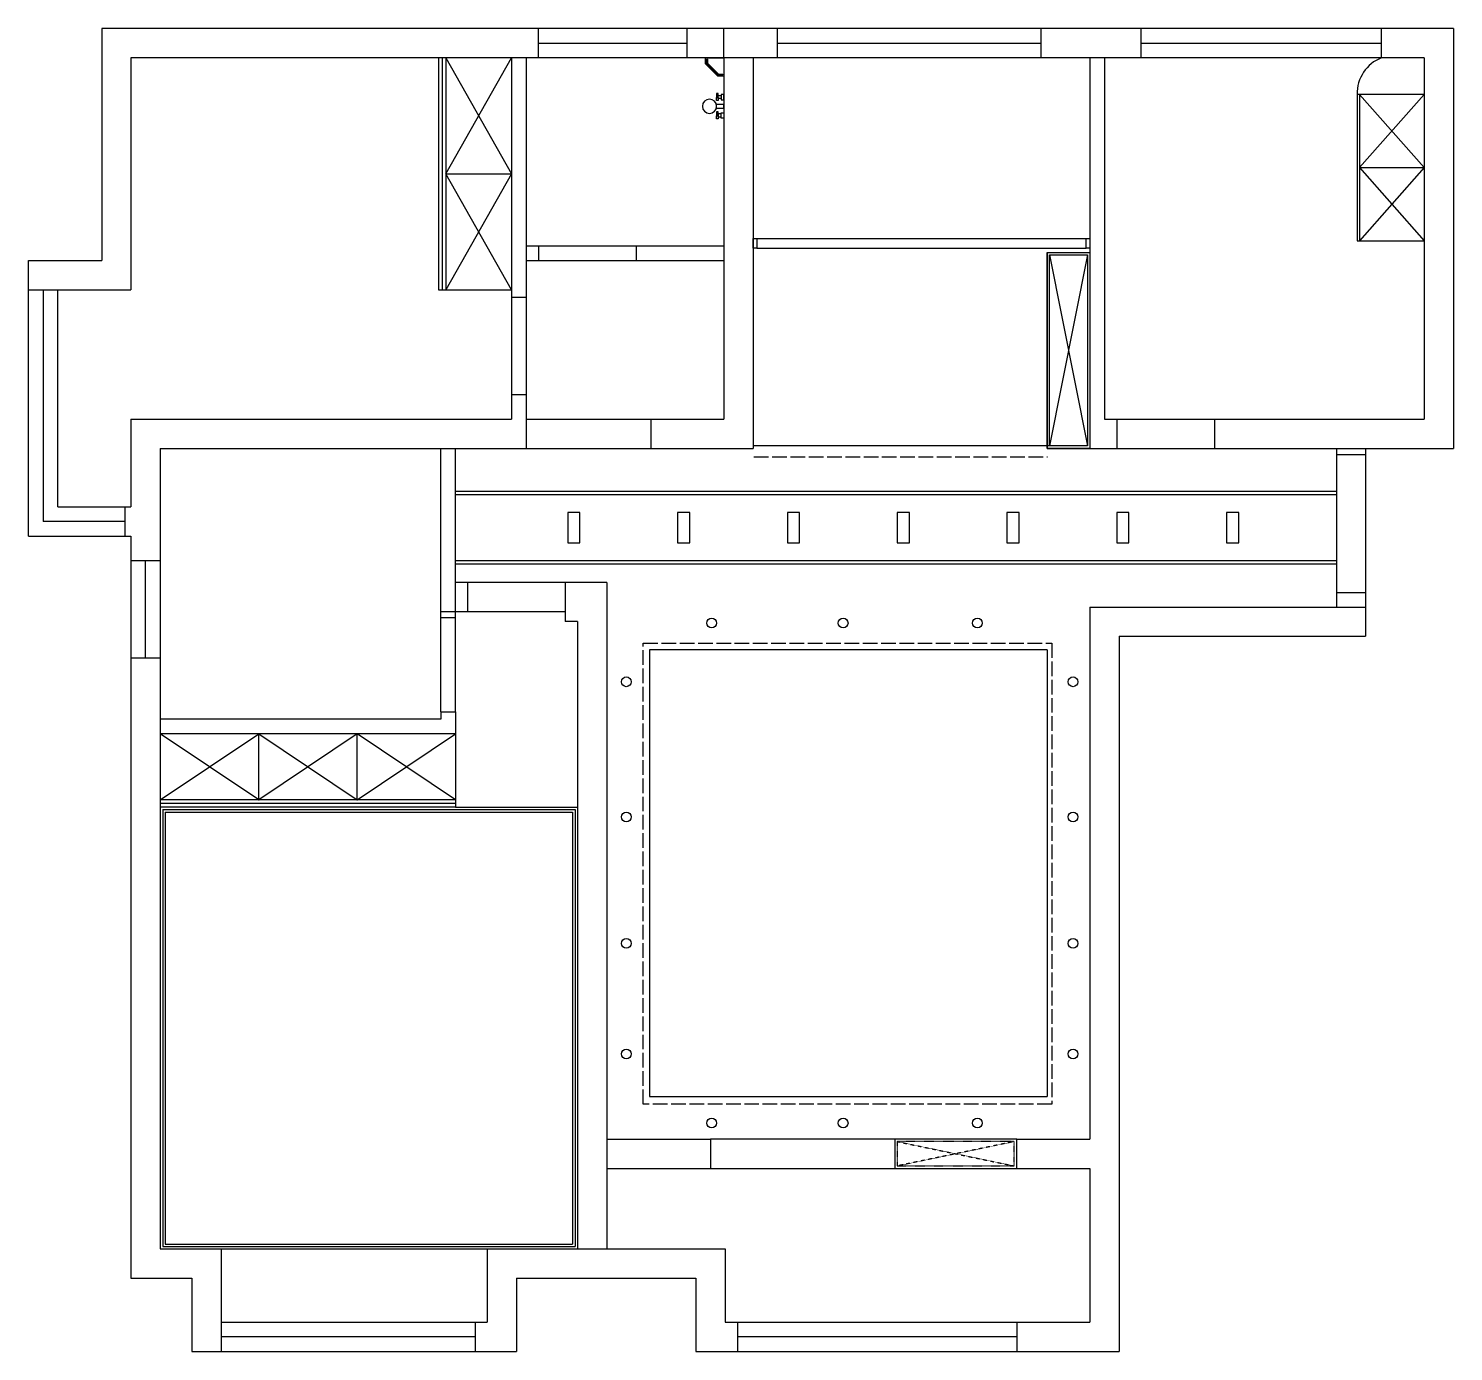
# Model space of a CAD drawing. Header units: millimetres. Extents: x -30834 to 68972, y -10073 to 1679.
# Drawn here: x 57292 to 68972, y -9653 to 1187 of the extents above; entities that cross this region are included whole.
import ezdxf

# ---------------------------------------------------------------- set-up
doc = ezdxf.new("R2010")
doc.units = ezdxf.units.MM
doc.linetypes.add('ACAD_ISO02W100', pattern=[15, 12, -3])
doc.linetypes.add('DASH', pattern=[0.35, 0.25, -0.1])
doc.layers.add('P-其他-五金洁具', color=122, linetype='Continuous')

# ---------------------------------------------------------------- blocks, each defined once
blk = doc.blocks.new('wewer')
at = {"layer": 'P-其他-五金洁具', "color": 8}
for p, q in [((-322, 11258), (-322, 11251)), ((-322, 11107), (-322, 11100))]:
    blk.add_line(p, q, dxfattribs=at)
for points in [[(-361, 11276), (-361, 11232), (-383, 11232), (-383, 11276)], [(-336, 11258), (-336, 11283), (-322, 11283), (-322, 11258)], [(-336, 11251), (-336, 11226), (-322, 11226), (-322, 11251)], [(-361, 11082), (-361, 11126), (-383, 11126), (-383, 11082)], [(-336, 11107), (-336, 11133), (-322, 11133), (-322, 11107)], [(-336, 11100), (-336, 11075), (-322, 11075), (-322, 11100)]]:
    blk.add_lwpolyline(points, close=True, dxfattribs=at)
for points in [[(-361, 11242), (-336, 11242), (-336, 11268), (-361, 11268)], [(-322, 11164), (-383, 11164), (-383, 11194), (-322, 11194)], [(-361, 11117), (-336, 11117), (-336, 11091), (-361, 11091)]]:
    blk.add_lwpolyline(points, dxfattribs=at)
blk.add_circle((-265, 11179), 58.1, dxfattribs=at)

msp = doc.modelspace()

# ---------------------------------------------------------------- linework, layer by layer
for p, q in [((68971.6, 1186.6), (57891.6, 1186.6)), ((57891.6, 1186.6), (57891.6, -713.4)), ((61471.6, 946.6), (61471.6, 1186.6)), ((62691.6, 946.6), (62691.6, 1186.6)), ((62991.6, 946.6), (62991.6, 1186.6)), ((63431.6, 946.6), (63431.6, 1186.6)), ((65591.6, 946.6), (65591.6, 1186.6)), ((66411.6, 946.6), (66411.6, 1186.6)), ((68381.6, 946.6), (68381.6, 1186.6)), ((68971.6, 1186.6), (68971.6, -2253.4)), ((61471.6, 1066.6), (62691.6, 1066.6)), ((63431.6, 1066.6), (65591.6, 1066.6)), ((66411.6, 1066.6), (68381.6, 1066.6)), ((68731.6, 946.6), (58131.6, 946.6)), ((58131.6, 946.6), (58131.6, -953.4)), ((61251.6, 946.6), (61251.6, -1013.4)), ((61371.6, 946.6), (61371.6, -1013.4)), ((62991.6, 946.6), (62991.6, -2013.4)), ((63231.6, 946.6), (63231.6, -2253.4)), ((65991.6, 946.6), (65991.6, -2253.4)), ((66111.6, 946.6), (66111.6, -2013.4)), ((68731.6, 946.6), (68731.6, -2013.4)), ((63262.6, -533.4), (65960.7, -533.4)), ((61371.6, -593.4), (61471.6, -593.4)), ((61471.6, -593.4), (61471.6, -713.4)), ((61471.6, -593.4), (62991.6, -593.4)), ((62271.6, -593.4), (62271.6, -713.4)), ((63262.6, -613.4), (65960.7, -613.4)), ((65641.6, -647.7), (65991.6, -647.7)), ((57291.6, -713.4), (57891.6, -713.4)), ((57291.6, -2973.4), (57291.6, -713.4)), ((61371.6, -713.4), (61471.6, -713.4)), ((61471.6, -713.4), (62991.6, -713.4)), ((57291.6, -953.4), (58131.6, -953.4)), ((57411.6, -953.4), (57411.6, -2853.4)), ((57531.6, -2733.4), (57531.6, -953.4)), ((61251.6, -1013.4), (61251.6, -2013.4)), ((61251.6, -1013.4), (61371.6, -1013.4)), ((61371.6, -1013.4), (61371.6, -2253.4)), ((61251.6, -1813.4), (61371.6, -1813.4)), ((58131.6, -2013.4), (61251.6, -2013.4)), ((58131.6, -2013.4), (58131.6, -2733.4)), ((61371.6, -2013.4), (62991.6, -2013.4)), ((62391.6, -2013.4), (62391.6, -2253.4)), ((66111.6, -2013.4), (66211.6, -2013.4)), ((66211.6, -2013.4), (66211.6, -2253.4)), ((66211.6, -2013.4), (68731.6, -2013.4)), ((67011.6, -2013.4), (67011.6, -2253.4)), ((58371.6, -2253.4), (61371.6, -2253.4)), ((58371.6, -2253.4), (58371.6, -8813.4)), ((60671.6, -4413.4), (60671.6, -2253.4)), ((60791.6, -4413.4), (60791.6, -2253.4)), ((61371.6, -2253.4), (63231.6, -2253.4)), ((65971.6, -2233.4), (63231.6, -2233.4)), ((65991.6, -2253.4), (66211.6, -2253.4)), ((66211.6, -2253.4), (68971.6, -2253.4)), ((68011.6, -2253.4), (68011.6, -2303.4)), ((68011.6, -2253.4), (68011.6, -3553.4)), ((68011.6, -2303.4), (68251.6, -2303.4)), ((68251.6, -2253.4), (68251.6, -2303.4)), ((68251.6, -2303.4), (68251.6, -3793.4)), ((57531.6, -2733.4), (58131.6, -2733.4)), ((58081.6, -2733.4), (58081.6, -2973.4)), ((58081.6, -2853.4), (57411.6, -2853.4)), ((57291.6, -2973.4), (58131.6, -2973.4)), ((58131.6, -2973.4), (58131.6, -9053.4)), ((58131.6, -3173.4), (58371.6, -3173.4)), ((58251.6, -3973.4), (58251.6, -3173.4)), ((61691.6, -3353.4), (60791.6, -3353.4)), ((60891.6, -3593.4), (60891.6, -3353.4)), ((62031.6, -3353.4), (61691.6, -3353.4)), ((61691.6, -3353.4), (61691.6, -3673.4)), ((62031.6, -3353.4), (62031.6, -7913.4)), ((68011.6, -3433.4), (68251.6, -3433.4)), ((61691.6, -3593.4), (60671.6, -3593.4)), ((65991.6, -3553.4), (68251.6, -3553.4)), ((65991.6, -3553.4), (65991.6, -7913.4)), ((68011.6, -3553.4), (68251.6, -3553.4)), ((60791.6, -3643.4), (60671.6, -3643.4)), ((61791.6, -3673.4), (61691.6, -3673.4)), ((61791.6, -3673.4), (61791.6, -8813.4)), ((66231.6, -3793.4), (68251.6, -3793.4)), ((66231.6, -3793.4), (66231.6, -9653.4)), ((65641.6, -3903.4), (62381.6, -3903.4)), ((62381.6, -3903.4), (62381.6, -7563.4)), ((65641.6, -3903.4), (65641.6, -7563.4)), ((58371.6, -3973.4), (58131.6, -3973.4)), ((60671.6, -4413.4), (60671.6, -4473.4)), ((60671.6, -4413.4), (60791.6, -4413.4)), ((60791.6, -4413.4), (60791.6, -4593.4)), ((60671.6, -4473.4), (58371.6, -4473.4)), ((60791.6, -4593.4), (58371.6, -4593.4)), ((60791.6, -5193.4), (61791.6, -5193.4)), ((62381.6, -7563.4), (65641.6, -7563.4)), ((62031.6, -7913.4), (62881.6, -7913.4)), ((62031.6, -7913.4), (62031.6, -8153.4)), ((62881.6, -7913.4), (62881.6, -8153.4)), ((64391.6, -7913.4), (62881.6, -7913.4)), ((65391.6, -7913.4), (65991.6, -7913.4)), ((65391.6, -8153.4), (65391.6, -7913.4)), ((62031.6, -8153.4), (62881.6, -8153.4)), ((62031.6, -8153.4), (62031.6, -8813.4)), ((62881.6, -8153.4), (64411.6, -8153.4)), ((65391.6, -8153.4), (65991.6, -8153.4)), ((65991.6, -8153.4), (65991.6, -9413.4)), ((58371.6, -8813.4), (58871.6, -8813.4)), ((58871.6, -8813.4), (58871.6, -9653.4)), ((58871.6, -8813.4), (61051.6, -8813.4)), ((61051.6, -8813.4), (63001.6, -8813.4)), ((61051.6, -8813.4), (61051.6, -9413.4)), ((63001.6, -8813.4), (63001.6, -9413.4)), ((58131.6, -9053.4), (58631.6, -9053.4)), ((58631.6, -9053.4), (58631.6, -9653.4)), ((61291.6, -9053.4), (62761.6, -9053.4)), ((61291.6, -9053.4), (61291.6, -9653.4)), ((62761.6, -9053.4), (62761.6, -9653.4)), ((58871.6, -9413.4), (61051.6, -9413.4)), ((60951.6, -9413.4), (60951.6, -9653.4)), ((63001.6, -9413.4), (65991.6, -9413.4)), ((63101.6, -9413.4), (63101.6, -9653.4)), ((65391.6, -9413.4), (65391.6, -9653.4)), ((60951.6, -9533.4), (58871.6, -9533.4)), ((65391.6, -9533.4), (63101.6, -9533.4)), ((58631.6, -9653.4), (61291.6, -9653.4)), ((62761.6, -9653.4), (66231.6, -9653.4))]:
    msp.add_line(p, q)
at = {"color": 40}
for p, q in [((60651.6, 946.6), (60651.6, -953.4)), ((60711.6, 946.6), (60711.6, -953.4)), ((68181.6, 646.6), (68181.6, -553.4)), ((68731.6, 646.6), (68181.6, 646.6)), ((68201.6, 46.6), (68731.6, 46.6)), ((60711.6, -3.4), (61251.6, -3.4)), ((68181.6, -553.4), (68731.6, -553.4)), ((65641.6, -647.7), (65641.6, -2253.4)), ((60651.6, -953.4), (61251.6, -953.4)), ((65641.6, -2253.4), (65991.6, -2253.4)), ((59178.3, -5133.4), (59178.3, -4593.4)), ((59985, -5133.4), (59985, -4593.4)), ((60791.6, -4593.4), (60791.6, -5193.4)), ((60791.6, -5133.4), (58371.6, -5133.4)), ((60791.6, -5193.4), (58371.6, -5193.4))]:
    msp.add_line(p, q, dxfattribs=at)
at = {"color": 251}
for p, q in [((60681.6, 946.6), (60681.6, -953.4)), ((60711.6, 946.6), (61251.6, -3.4)), ((60711.6, -3.4), (61251.6, 946.6)), ((68731.6, 46.6), (68201.6, 646.6)), ((68731.6, 646.6), (68201.6, 46.6)), ((68201.6, 646.6), (68201.6, -553.4)), ((68731.6, 46.6), (68201.6, -553.4)), ((68201.6, 46.6), (68731.6, -553.4)), ((61251.6, -3.4), (60711.6, -953.4)), ((61251.6, -953.4), (60711.6, -3.4)), ((65661.6, -667.7), (65971.6, -2233.4)), ((65971.6, -667.7), (65661.6, -2233.4)), ((59178.3, -5133.4), (58371.6, -4593.4)), ((58371.6, -5133.4), (59178.3, -4593.4)), ((59985, -4593.4), (59178.3, -5133.4)), ((59178.3, -4593.4), (59985, -5133.4)), ((60791.6, -5133.4), (59985, -4593.4)), ((59985, -5133.4), (60791.6, -4593.4)), ((60791.6, -5163.4), (58371.6, -5163.4)), ((58391.6, -5213.4), (61771.6, -5213.4)), ((58391.6, -5213.4), (58391.6, -8793.4)), ((58411.6, -5233.4), (61751.6, -5233.4)), ((58411.6, -5233.4), (58411.6, -8773.4)), ((61751.6, -5233.4), (61751.6, -8773.4)), ((61771.6, -5213.4), (61771.6, -8793.4)), ((58391.6, -8793.4), (61771.6, -8793.4)), ((58411.6, -8773.4), (61751.6, -8773.4))]:
    msp.add_line(p, q, dxfattribs=at)
at = {"color": 1, "linetype": 'ACAD_ISO02W100', "ltscale": 10}
msp.add_line((63237.3, -2321.9), (65643.2, -2321.9), dxfattribs=at)
at = {"color": 251, "linetype": 'DASH', "ltscale": 0.2}
for p, q in [((64411.6, -7933.4), (65371.6, -8133.4)), ((65371.6, -7933.4), (64411.6, -8133.4))]:
    msp.add_line(p, q, dxfattribs=at)
for points in [[(63231.6, -533.4), (63262.6, -533.4), (63262.6, -613.4), (63231.6, -613.4)], [(65960.7, -533.4), (65991.6, -533.4), (65991.6, -613.4), (65960.7, -613.4)], [(60791.6, -2603.4), (68011.6, -2603.4), (68011.6, -2633.9), (60791.6, -2633.9)], [(61711.6, -3028.4), (61811.6, -3028.4), (61811.6, -2778.4), (61711.6, -2778.4)], [(62611.6, -3028.4), (62711.6, -3028.4), (62711.6, -2778.4), (62611.6, -2778.4)], [(63511.6, -3028.4), (63611.6, -3028.4), (63611.6, -2778.4), (63511.6, -2778.4)], [(64411.6, -3028.4), (64511.6, -3028.4), (64511.6, -2778.4), (64411.6, -2778.4)], [(65311.6, -3028.4), (65411.6, -3028.4), (65411.6, -2778.4), (65311.6, -2778.4)], [(66211.6, -3028.4), (66311.6, -3028.4), (66311.6, -2778.4), (66211.6, -2778.4)], [(67111.6, -3028.4), (67211.6, -3028.4), (67211.6, -2778.4), (67111.6, -2778.4)], [(60791.6, -3172.5), (68011.6, -3172.5), (68011.6, -3202.9), (60791.6, -3202.9)]]:
    msp.add_lwpolyline(points, close=True)
at = {"color": 40}
for points in [[(65641.6, -647.7), (65991.6, -647.7), (65991.6, -2253.4), (65641.6, -2253.4)], [(64391.6, -8153.4), (65391.6, -8153.4), (65391.6, -7913.4), (64391.6, -7913.4)]]:
    msp.add_lwpolyline(points, close=True, dxfattribs=at)
at = {"color": 251}
msp.add_lwpolyline([(65661.6, -667.7), (65971.6, -667.7), (65971.6, -2233.4), (65661.6, -2233.4)], close=True, dxfattribs=at)
at = {"color": 1, "linetype": 'ACAD_ISO02W100', "ltscale": 10}
msp.add_lwpolyline([(62329.7, -3849.1), (65679, -3849.1), (65679, -7627.6), (62329.7, -7627.6)], close=True, dxfattribs=at)
at = {"color": 251, "linetype": 'DASH', "ltscale": 0.2}
msp.add_lwpolyline([(64411.6, -8133.4), (65371.6, -8133.4), (65371.6, -7933.4), (64411.6, -7933.4)], close=True, dxfattribs=at)
for centre in [(62891, -3684.9), (63969, -3684.9), (65069.7, -3684.9), (62191.1, -4166.2), (65852.9, -4166.2), (62191.1, -5273.8), (65852.9, -5273.8), (62191.1, -6309.9), (65852.9, -6309.9), (62191.1, -7215.4), (65852.9, -7215.4), (62891, -7781.9), (63969, -7781.9), (65069.7, -7781.9)]:
    msp.add_circle(centre, 40)
at = {"color": 40}
msp.add_arc((68495.5, 654), 313.9, 111.26376, 181.35611, dxfattribs=at)
for p in [(59178.3, -5133.4), (59985, -5133.4)]:
    msp.add_point(p)
at = {"layer": 'P-其他-五金洁具'}
msp.add_lwpolyline([(62991.6, 796.6), (62941.6, 796.6), (62841.6, 896.6), (62841.6, 946.6), (62991.6, 946.6)], close=True, dxfattribs=at)
at = {"layer": 'P-其他-五金洁具', "color": 251}
msp.add_lwpolyline([(62981.6, 811.6), (62981.6, 806.6), (62945.8, 806.6), (62851.6, 900.7), (62851.6, 936.6), (62856.6, 936.6), (62856.6, 902.8), (62947.9, 811.6), (62981.6, 811.6)], close=True, dxfattribs=at)

# ---------------------------------------------------------------- block references
at = {"xscale": -1}
msp.add_blockref('wewer', (62608.2, -10629.4), dxfattribs=at)

doc.saveas('drawing.dxf')
